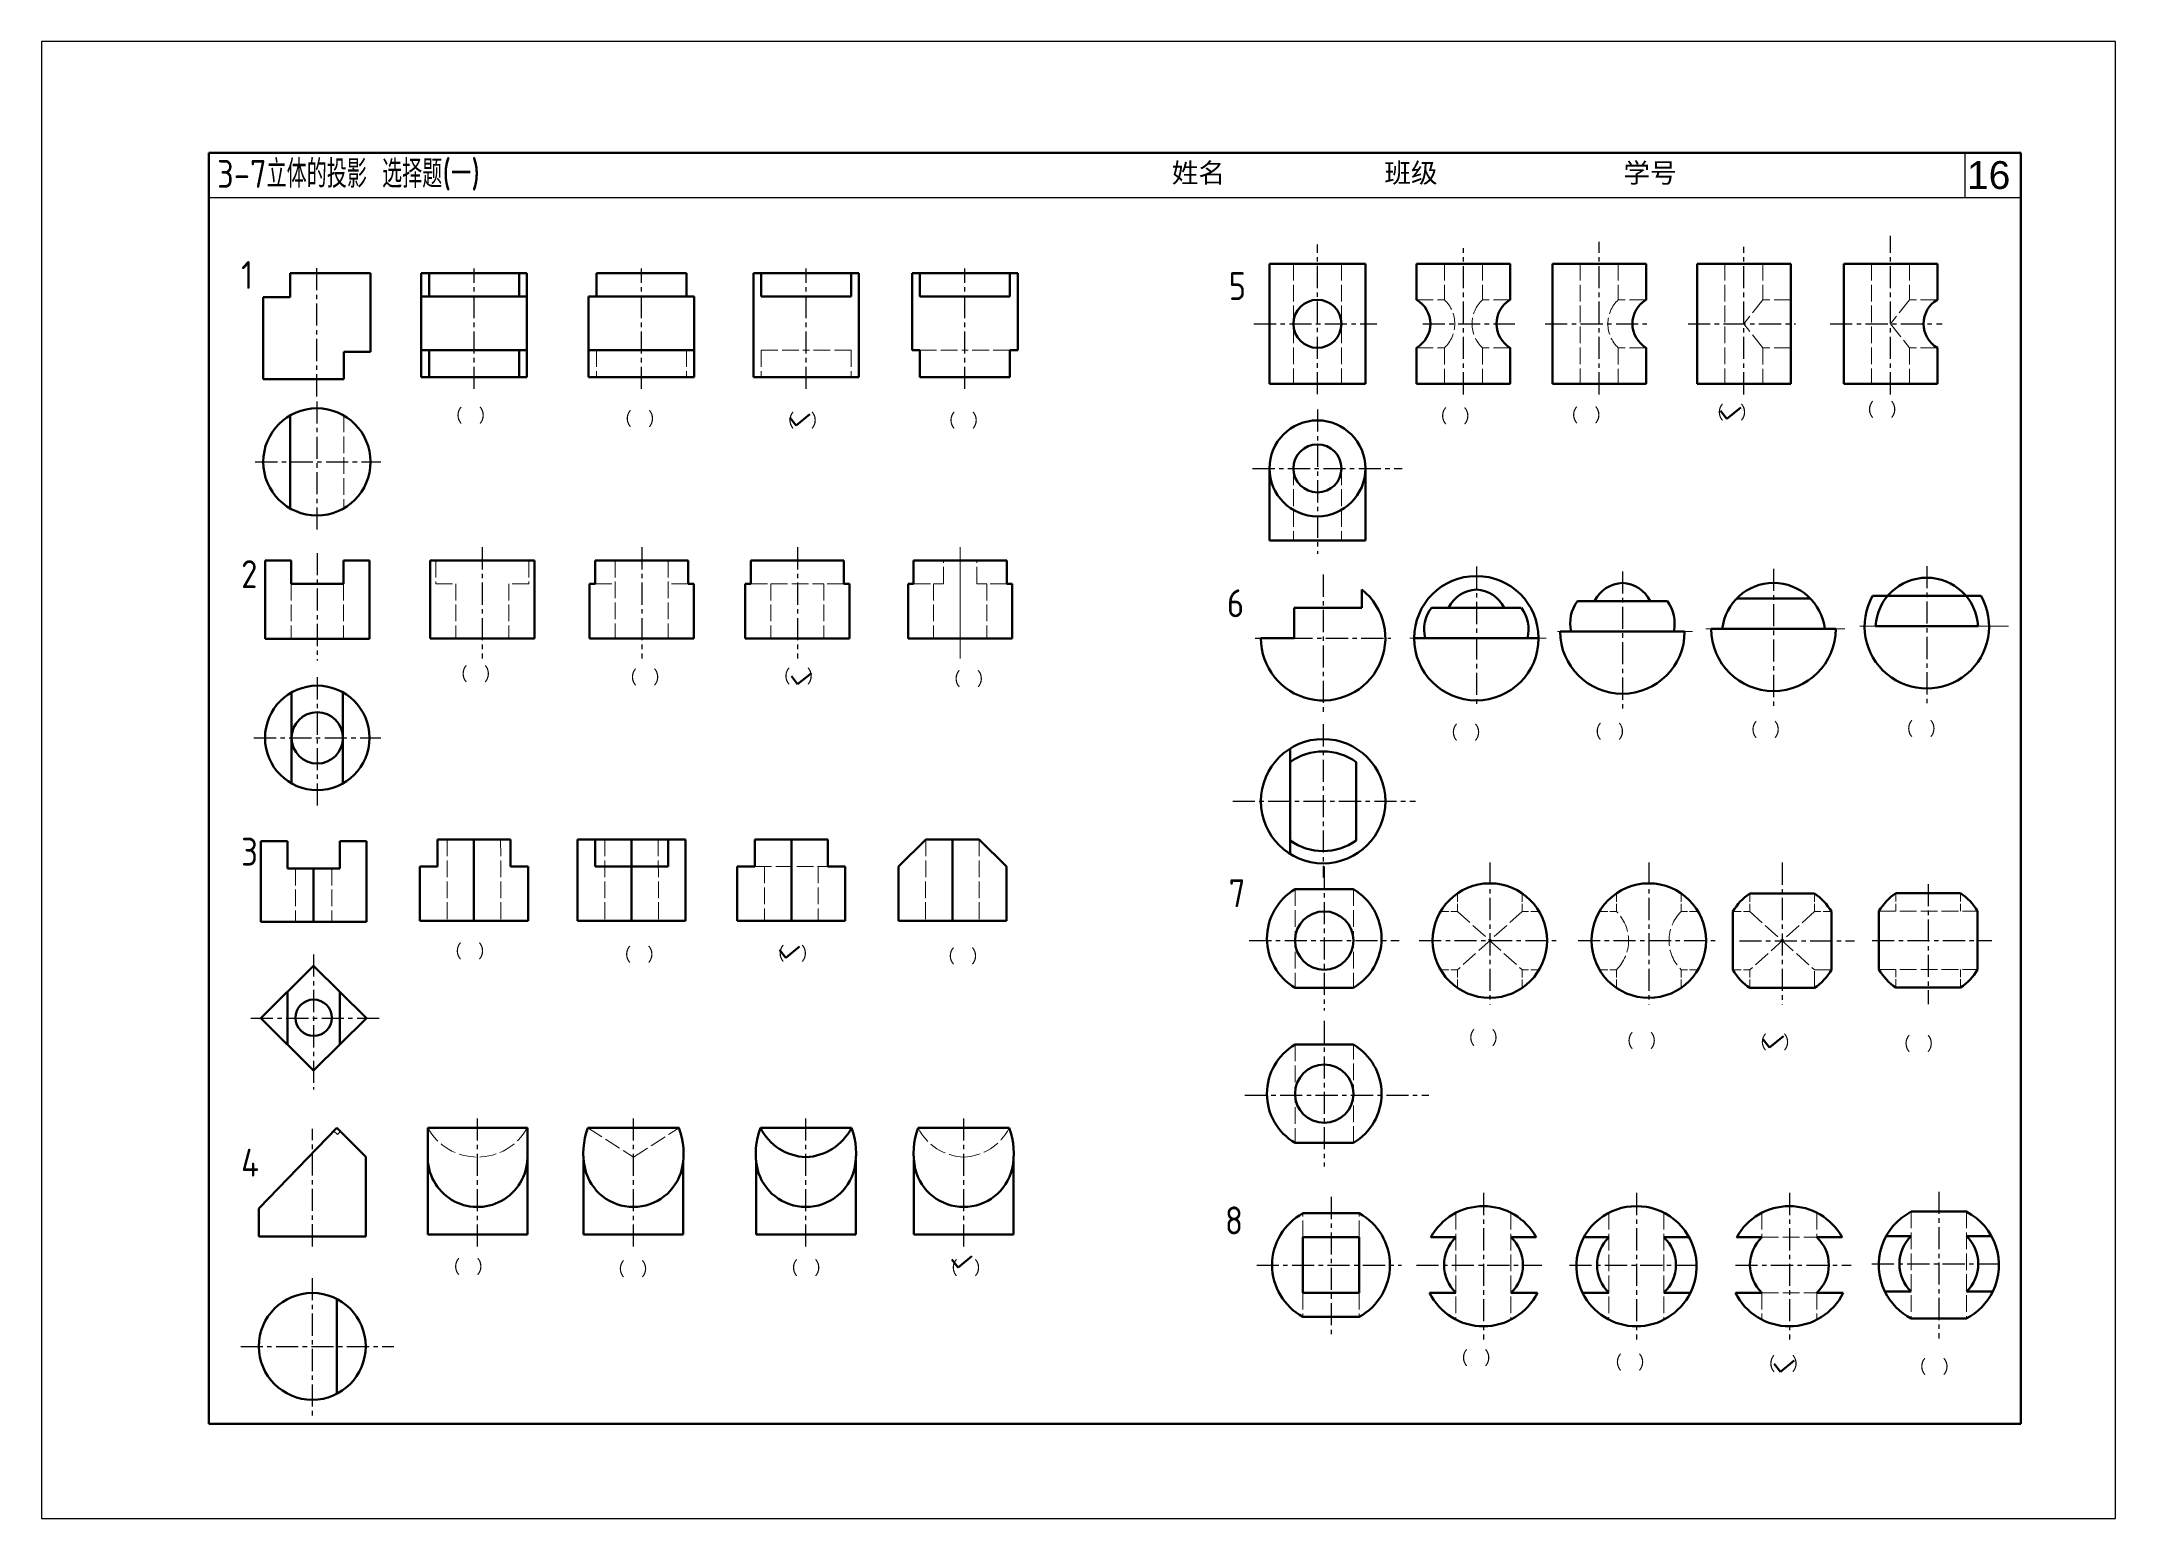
# Model space of a CAD drawing. Header units: millimetres. Extents: x 409 to 1578, y -880 to -20.
# Drawn here: x 409.3 to 781.3, y -879.6 to -614.6 of the extents above; entities that cross this region are included whole.
import ezdxf
from ezdxf.lldxf.tags import DXFTag

# ---------------------------------------------------------------- set-up
doc = ezdxf.new("R2010")
doc.units = ezdxf.units.MM
doc.header["$LTSCALE"] = 0.25
doc.linetypes.add('ACAD_ISO02W100', pattern=[15, 12, -3])
doc.linetypes.add('CENTER', pattern=[50.8, 31.75, -6.35, 6.35, -6.35])
for name, color, linetype, lineweight in [('01(csx)', 7, 'Continuous', 50), ('02(xsx)', 7, 'Continuous', 25), ('11(wz)', 7, 'Continuous', 25), ('cu', 7, 'Continuous', 50), ('dian', 7, 'CENTER2', 15), ('xi', 7, 'Continuous', 15), ('xu', 7, 'ACAD_ISO02W100', 15)]:
    doc.layers.add(name, color=color, linetype=linetype, lineweight=lineweight)
for name, color, linetype in [('CENTER', 250, 'CENTER'), ('文字', 7, 'Continuous'), ('细实线', 7, 'Continuous')]:
    doc.layers.add(name, color=color, linetype=linetype)
doc.styles.get("Standard").update_dxf_attribs({"font": 'gbenor.shx', "bigfont": 'bigfont.shx'})
doc.styles.add('样式 1', font='arial.ttf', dxfattribs={"height": 5})
doc.styles.add('汉字', font='gbenor.shx', dxfattribs={"height": 5, "bigfont": 'gbcbig.shx'})
tags = doc.linetypes.add('CENTER2', pattern=[1.125, 0.75, -0.125, 0.125, -0.125]).pattern_tags.tags
tags[10:11] = [DXFTag(74, 4), DXFTag(75, 0), DXFTag(340, '0'), DXFTag(46, 0.0), DXFTag(50, 0.0), DXFTag(44, 0.0), DXFTag(45, 0.0)]
tags[8:9] = [DXFTag(74, 4), DXFTag(75, 0), DXFTag(340, '0'), DXFTag(46, 0.0), DXFTag(50, 0.0), DXFTag(44, 0.0), DXFTag(45, 0.0)]
tags[6:7] = [DXFTag(74, 4), DXFTag(75, 0), DXFTag(340, '0'), DXFTag(46, 0.0), DXFTag(50, 0.0), DXFTag(44, 0.0), DXFTag(45, 0.0)]
tags[4:5] = [DXFTag(74, 4), DXFTag(75, 0), DXFTag(340, '0'), DXFTag(46, 0.0), DXFTag(50, 0.0), DXFTag(44, 0.0), DXFTag(45, 0.0)]

msp = doc.modelspace()

# ---------------------------------------------------------------- texts
at = {"layer": '11(wz)', "insert": (440.75, -638.61), "char_height": 5, "width": 313.5, "attachment_point": 4, "style": '汉字'}
msp.add_mtext('3-7立体的投影 选择题(一)', dxfattribs=at)
at = {"layer": '文字', "color": 7, "insert": (607.23, -638.38), "char_height": 3.5, "width": 313.5, "attachment_point": 4}
msp.add_mtext('{\\fSimSun|b0|i0|c134|p2;  姓名            班级              学号}', dxfattribs=at)
at = {"layer": '文字', "attachment_point": 1}
for s, insert, char_height, width in [('1', (445.07, -654), 5, 8.1921), ('5', (622.2, -655.99), 5, 8.1921), ('{\\H1.25x;\\M+18169  \\M+1816A}', (481.79, -680.45), 2.16, 15.0776), ('{\\H1.25x;\\M+18169  \\M+1816A}', (512.15, -681.04), 2.16, 15.0776), ('{\\H1.25x;\\M+18169  \\M+1816A}', (658.39, -680.55), 2.16, 15.0776), ('{\\H1.25x;\\M+18169  \\M+1816A}', (681.89, -680.39), 2.16, 15.0776), ('{\\H1.25x;\\M+18169  \\M+1816A}', (708.02, -679.89), 2.16, 15.0776), ('{\\H1.25x;\\M+18169  \\M+1816A}', (734.96, -679.4), 2.16, 15.0776), ('{\\H1.25x;\\M+18169  \\M+1816A}', (541.33, -681.34), 2.16, 15.0776), ('{\\H1.25x;\\M+18169  \\M+1816A}', (570.21, -681.34), 2.16, 15.0776), ('2', (445.07, -707.67), 5, 8.1921), ('6', (621.88, -712.9), 5, 8.1921), ('{\\H1.25x;\\M+18169  \\M+1816A}', (482.71, -726.82), 2.16, 15.0776), ('{\\H1.25x;\\M+18169  \\M+1816A}', (513.08, -727.41), 2.16, 15.0776), ('{\\H1.25x;\\M+18169  \\M+1816A}', (540.61, -727.24), 2.16, 15.0776), ('{\\H1.25x;\\M+18169  \\M+1816A}', (571.13, -727.71), 2.16, 15.0776), ('{\\H1.25x;\\M+18169  \\M+1816A}', (714.06, -736.82), 2.16, 15.0776), ('{\\H1.25x;\\M+18169  \\M+1816A}', (741.99, -736.65), 2.16, 15.0776), ('{\\H1.25x;\\M+18169  \\M+1816A}', (660.32, -737.31), 2.16, 15.0776), ('{\\H1.25x;\\M+18169  \\M+1816A}', (686.12, -737.15), 2.16, 15.0776), ('3', (445.07, -757.47), 5, 8.1921), ('7', (622.2, -764.92), 5, 8.1921), ('{\\H1.25x;\\M+18169  \\M+1816A}', (481.67, -776.56), 2.16, 15.0776), ('{\\H1.25x;\\M+18169  \\M+1816A}', (512.04, -777.15), 2.16, 15.0776), ('{\\H1.25x;\\M+18169  \\M+1816A}', (539.57, -776.98), 2.16, 15.0776), ('{\\H1.25x;\\M+18169  \\M+1816A}', (570.09, -777.45), 2.16, 15.0776), ('{\\H1.25x;\\M+18169  \\M+1816A}', (663.44, -792.1), 2.16, 15.0776), ('{\\H1.25x;\\M+18169  \\M+1816A}', (691.83, -792.63), 2.16, 15.0776), ('{\\H1.25x;\\M+18169  \\M+1816A}', (715.74, -792.89), 2.16, 15.0776), ('{\\H1.25x;\\M+18169  \\M+1816A}', (741.51, -793.16), 2.16, 15.0776), ('4', (445.07, -813.26), 5, 8.1921), ('8', (621.53, -823.63), 5, 8.1921), ('{\\H1.25x;\\M+18169  \\M+1816A}', (481.37, -833.17), 2.16, 15.0776), ('{\\H1.25x;\\M+18169  \\M+1816A}', (510.91, -833.57), 2.16, 15.0776), ('{\\H1.25x;\\M+18169  \\M+1816A}', (541.97, -833.38), 2.16, 15.0776), ('{\\H1.25x;\\M+18169  \\M+1816A}', (570.63, -833.38), 2.16, 15.0776), ('{\\H1.25x;\\M+18169  \\M+1816A}', (662.14, -849.53), 2.16, 15.0776), ('{\\H1.25x;\\M+18169  \\M+1816A}', (689.74, -850.32), 2.16, 15.0776), ('{\\H1.25x;\\M+18169  \\M+1816A}', (717.26, -850.58), 2.16, 15.0776), ('{\\H1.25x;\\M+18169  \\M+1816A}', (744.33, -851.11), 2.16, 15.0776)]:
    msp.add_mtext(s, dxfattribs=dict(at, insert=insert, char_height=char_height, width=width))
at = {"layer": '细实线', "color": 7, "ltscale": 0.3, "insert": (758.5, -638.61), "char_height": 5, "width": 10, "attachment_point": 5, "style": '样式 1'}
msp.add_mtext('16', dxfattribs=at)

# ---------------------------------------------------------------- linework, layer by layer
at = {"layer": '01(csx)'}
for p, q in [((439.25, -634.61), (439.25, -862.61)), ((764.25, -634.61), (439.25, -634.61)), ((764.25, -862.61), (764.25, -634.61)), ((439.25, -862.61), (764.25, -862.61))]:
    msp.add_line(p, q, dxfattribs=at)
at = {"layer": '02(xsx)'}
for p, q in [((754.25, -634.61), (754.25, -642.61)), ((439.25, -642.61), (764.25, -642.61))]:
    msp.add_line(p, q, dxfattribs=at)
at = {"layer": 'CENTER', "ltscale": 0.5}
for p, q in [((688.67, -677.92), (688.67, -650.55)), ((740.9, -677.92), (740.9, -649.49)), ((638.11, -677.9), (638.11, -651.01)), ((664.29, -677.92), (664.29, -651.7)), ((714.61, -677.92), (714.61, -651.47)), ((458.65, -678.29), (458.65, -655.04)), ((486.84, -676.95), (486.84, -655.32)), ((516.86, -676.95), (516.86, -655.32)), ((546.41, -676.95), (546.41, -655.32)), ((574.88, -676.95), (574.88, -655.32)), ((626.73, -665.26), (648.77, -665.26)), ((656.99, -665.26), (673.54, -665.26)), ((678.96, -665.26), (697.91, -665.26)), ((704.59, -665.26), (723.86, -665.26)), ((730.07, -665.26), (750.15, -665.26)), ((458.65, -679.17), (458.65, -702.27)), ((638.11, -680.63), (638.11, -706.54)), ((447.59, -690.04), (470.11, -690.04)), ((626.47, -691.2), (653.28, -691.2)), ((458.72, -706.4), (458.72, -725.65)), ((488.32, -705.35), (488.32, -725.32)), ((516.91, -705.35), (516.91, -725.32)), ((544.83, -705.35), (544.83, -725.32)), ((639.13, -710.25), (639.13, -735.11)), ((666.61, -708.82), (666.61, -733.56)), ((692.81, -709.68), (692.81, -734.41)), ((719.91, -709.2), (719.91, -733.94)), ((747.41, -708.73), (747.41, -733.47)), ((626.93, -721.67), (651.27, -721.67)), ((458.72, -728.67), (458.72, -752.31)), ((447.35, -739.55), (470.09, -739.55)), ((639.13, -737.11), (639.13, -764.58)), ((622.92, -750.92), (655.71, -750.92)), ((669.03, -761.91), (669.03, -787.37)), ((697.54, -761.91), (697.54, -787.37)), ((721.46, -761.92), (721.46, -787.39)), ((639.33, -762.65), (639.33, -788.45)), ((747.66, -765.78), (747.66, -787.33)), ((625.89, -775.92), (652.77, -775.92)), ((656.35, -775.92), (681.39, -775.92)), ((684.86, -775.92), (709.9, -775.92)), ((713.79, -775.94), (734.41, -775.94)), ((737.6, -775.88), (759.06, -775.88)), ((458.07, -778.42), (458.07, -802.65)), ((446.81, -789.82), (469.86, -789.82)), ((639.33, -790.34), (639.33, -816.44)), ((625.07, -803.63), (658.1, -803.63)), ((457.84, -830.78), (457.84, -809.7)), ((487.46, -830.83), (487.46, -807.54)), ((515.43, -830.83), (515.43, -807.54)), ((546.36, -830.83), (546.36, -807.54)), ((574.66, -830.83), (574.66, -807.54)), ((640.55, -821.91), (640.55, -847.04)), ((667.89, -821.19), (667.89, -847.48)), ((695.33, -821.19), (695.33, -847.48)), ((722.76, -821.19), (722.76, -847.48)), ((749.56, -820.98), (749.56, -847.28)), ((457.82, -836.49), (457.82, -861.14)), ((627.21, -834.13), (653.2, -834.13)), ((655.87, -834.13), (678.38, -834.13)), ((683.32, -834.13), (705.83, -834.13)), ((713.1, -834.13), (733.85, -834.13)), ((737.55, -833.92), (760.06, -833.92)), ((444.98, -848.72), (472.47, -848.72))]:
    msp.add_line(p, q, dxfattribs=at)
at = {"layer": 'cu'}
for p, q in [((629.5, -654.5), (646.72, -654.5)), ((629.5, -676.02), (629.5, -654.5)), ((646.72, -676.02), (646.72, -654.5)), ((655.89, -654.5), (672.69, -654.5)), ((655.89, -660.95), (655.89, -654.5)), ((672.69, -660.95), (672.69, -654.5)), ((680.27, -654.5), (680.27, -676.02)), ((680.27, -654.5), (697.06, -654.5)), ((697.06, -660.95), (697.06, -654.5)), ((706.21, -654.5), (706.21, -676.02)), ((706.21, -654.5), (723.01, -654.5)), ((723.01, -676.02), (723.01, -654.5)), ((732.5, -654.5), (749.3, -654.5)), ((732.5, -676.02), (732.5, -654.5)), ((749.3, -660.95), (749.3, -654.5)), ((453.84, -656.2), (458.65, -656.2)), ((453.84, -660.49), (453.84, -656.2)), ((458.65, -656.2), (468.27, -656.2)), ((468.27, -670.26), (468.27, -656.2)), ((477.37, -674.86), (477.37, -656.2)), ((477.37, -656.2), (496.31, -656.2)), ((478.76, -660.39), (478.76, -656.2)), ((494.92, -660.39), (494.92, -656.2)), ((496.31, -674.86), (496.31, -656.2)), ((508.79, -660.39), (508.79, -656.2)), ((508.79, -656.2), (524.94, -656.2)), ((524.94, -660.39), (524.94, -656.2)), ((536.94, -674.86), (536.94, -656.2)), ((536.94, -656.2), (555.88, -656.2)), ((538.33, -660.39), (538.33, -656.2)), ((554.49, -660.39), (554.49, -656.2)), ((555.88, -674.86), (555.88, -656.2)), ((565.41, -669.99), (565.41, -656.2)), ((565.41, -656.2), (584.35, -656.2)), ((566.8, -660.39), (566.8, -656.2)), ((582.96, -660.39), (582.96, -656.2)), ((584.35, -669.99), (584.35, -656.2)), ((449.03, -660.49), (453.84, -660.49)), ((449.03, -660.49), (449.03, -675.22)), ((477.37, -660.39), (486.84, -660.39)), ((496.31, -660.39), (486.84, -660.39)), ((507.39, -660.39), (516.86, -660.39)), ((507.39, -674.86), (507.39, -660.39)), ((526.33, -660.39), (516.86, -660.39)), ((526.33, -674.86), (526.33, -660.39)), ((538.33, -660.39), (546.41, -660.39)), ((554.49, -660.39), (546.41, -660.39)), ((566.8, -660.39), (574.88, -660.39)), ((582.96, -660.39), (574.88, -660.39)), ((655.89, -676.02), (655.89, -669.57)), ((672.69, -676.02), (672.69, -669.57)), ((697.06, -676.02), (697.06, -669.57)), ((749.3, -676.02), (749.3, -669.57)), ((463.46, -670.26), (468.27, -670.26)), ((463.46, -670.26), (463.46, -675.22)), ((478.76, -669.99), (477.37, -669.99)), ((478.76, -669.99), (486.84, -669.99)), ((478.76, -669.99), (478.76, -674.86)), ((494.92, -669.99), (486.84, -669.99)), ((494.92, -669.99), (496.31, -669.99)), ((494.92, -669.99), (494.92, -674.86)), ((508.79, -669.99), (507.39, -669.99)), ((508.79, -669.99), (516.86, -669.99)), ((524.94, -669.99), (516.86, -669.99)), ((524.94, -669.99), (526.33, -669.99)), ((566.8, -669.99), (565.41, -669.99)), ((566.8, -669.99), (566.8, -674.86)), ((582.96, -669.99), (584.35, -669.99)), ((582.96, -669.99), (582.96, -674.86)), ((449.03, -675.22), (458.65, -675.22)), ((458.65, -675.22), (463.46, -675.22)), ((477.37, -674.86), (486.84, -674.86)), ((496.31, -674.86), (486.84, -674.86)), ((507.39, -674.86), (516.86, -674.86)), ((526.33, -674.86), (516.86, -674.86)), ((536.94, -674.86), (546.41, -674.86)), ((555.88, -674.86), (546.41, -674.86)), ((566.8, -674.86), (574.88, -674.86)), ((582.96, -674.86), (574.88, -674.86)), ((629.5, -676.02), (646.72, -676.02)), ((655.89, -676.02), (672.69, -676.02)), ((680.27, -676.02), (697.06, -676.02)), ((706.21, -676.02), (723.01, -676.02)), ((732.5, -676.02), (749.3, -676.02)), ((453.84, -681.7), (453.84, -698.37)), ((629.5, -691.2), (629.5, -704.11)), ((646.72, -691.2), (646.72, -704.11)), ((629.5, -704.11), (646.72, -704.11)), ((449.35, -707.75), (454.03, -707.75)), ((449.35, -707.75), (449.35, -721.79)), ((454.03, -707.75), (454.03, -711.89)), ((463.41, -707.75), (463.41, -711.89)), ((468.09, -707.75), (463.41, -707.75)), ((468.09, -707.75), (468.09, -721.79)), ((478.98, -707.75), (478.98, -721.69)), ((478.98, -707.75), (488.32, -707.75)), ((497.66, -707.75), (488.32, -707.75)), ((497.66, -707.75), (497.66, -721.69)), ((508.56, -707.75), (508.56, -711.89)), ((508.56, -707.75), (516.91, -707.75)), ((525.27, -707.75), (516.91, -707.75)), ((525.27, -707.75), (525.27, -711.89)), ((536.47, -707.75), (536.47, -711.89)), ((536.47, -707.75), (544.83, -707.75)), ((553.19, -707.75), (544.83, -707.75)), ((553.19, -707.75), (553.19, -711.89)), ((565.68, -707.75), (565.68, -711.89)), ((565.68, -707.75), (574.03, -707.75)), ((582.39, -707.75), (574.03, -707.75)), ((582.39, -707.75), (582.39, -711.89)), ((454.03, -711.89), (458.72, -711.89)), ((463.41, -711.89), (458.72, -711.89)), ((507.57, -711.89), (508.56, -711.89)), ((507.57, -711.89), (507.57, -721.69)), ((525.27, -711.89), (526.26, -711.89)), ((526.26, -711.89), (526.26, -721.69)), ((535.49, -711.89), (536.47, -711.89)), ((535.49, -711.89), (535.49, -721.69)), ((553.19, -711.89), (554.17, -711.89)), ((554.17, -711.89), (554.17, -721.69)), ((564.69, -711.89), (565.68, -711.89)), ((564.69, -711.89), (564.69, -721.69)), ((582.39, -711.89), (583.38, -711.89)), ((583.38, -711.89), (583.38, -721.69)), ((646.08, -712.93), (646.08, -716.2)), ((737.67, -714.07), (757.14, -714.07)), ((633.94, -716.2), (646.08, -716.2)), ((633.94, -721.67), (633.94, -716.2)), ((658.54, -716.2), (674.68, -716.2)), ((684.74, -715.01), (700.88, -715.01)), ((713.3, -714.54), (726.52, -714.54)), ((627.97, -721.67), (633.94, -721.67)), ((655.45, -721.67), (677.77, -721.67)), ((681.65, -720.47), (703.97, -720.47)), ((708.75, -720), (731.07, -720)), ((738.21, -719.53), (756.6, -719.53)), ((449.35, -721.79), (458.9, -721.79)), ((468.09, -721.79), (458.54, -721.79)), ((478.98, -721.69), (488.32, -721.69)), ((497.66, -721.69), (488.32, -721.69)), ((507.57, -721.69), (516.91, -721.69)), ((526.26, -721.69), (516.91, -721.69)), ((535.49, -721.69), (544.83, -721.69)), ((554.17, -721.69), (544.83, -721.69)), ((564.69, -721.69), (574.03, -721.69)), ((583.38, -721.69), (574.03, -721.69)), ((454.12, -731.39), (454.12, -747.72)), ((463.32, -731.39), (463.32, -747.72)), ((633.21, -741.46), (633.21, -760.39)), ((645.04, -743.88), (645.04, -757.97)), ((448.59, -758.1), (453.35, -758.1)), ((448.59, -758.1), (448.59, -772.53)), ((453.35, -758.1), (453.35, -763.01)), ((462.78, -758.1), (462.78, -763.01)), ((467.54, -758.1), (462.78, -758.1)), ((467.54, -758.1), (467.54, -772.53)), ((480.29, -757.8), (486.83, -757.8)), ((480.29, -762.64), (480.29, -757.8)), ((493.37, -757.8), (486.83, -757.8)), ((486.83, -757.8), (486.83, -772.4)), ((493.37, -762.64), (493.37, -757.8)), ((505.41, -757.8), (524.79, -757.8)), ((505.41, -757.8), (505.41, -772.4)), ((508.56, -762.64), (508.56, -757.8)), ((515.1, -757.8), (515.1, -772.4)), ((521.64, -762.64), (521.64, -757.8)), ((524.79, -757.8), (524.79, -772.4)), ((537.21, -757.8), (543.75, -757.8)), ((537.21, -762.64), (537.21, -757.8)), ((550.29, -757.8), (543.75, -757.8)), ((543.75, -757.8), (543.75, -772.4)), ((550.29, -762.64), (550.29, -757.8)), ((562.95, -762.64), (567.86, -757.8)), ((567.86, -757.8), (572.64, -757.8)), ((577.43, -757.8), (572.64, -757.8)), ((572.64, -757.8), (572.64, -772.4)), ((577.43, -757.8), (582.33, -762.64)), ((453.35, -763.01), (458.07, -763.01)), ((458.07, -763.01), (458.07, -772.53)), ((462.78, -763.01), (458.07, -763.01)), ((458.07, -763.01), (458.07, -772.53)), ((477.14, -762.64), (480.29, -762.64)), ((477.14, -762.64), (477.14, -772.4)), ((496.52, -762.64), (493.37, -762.64)), ((496.52, -762.64), (496.52, -772.4)), ((508.56, -762.64), (521.64, -762.64)), ((534.06, -762.64), (537.21, -762.64)), ((534.06, -762.64), (534.06, -772.4)), ((553.43, -762.64), (550.29, -762.64)), ((553.43, -762.64), (553.43, -772.4)), ((562.95, -762.64), (562.95, -772.4)), ((582.33, -762.64), (582.33, -772.4)), ((634.09, -766.7), (644.57, -766.7)), ((715.65, -767.47), (727.28, -767.47)), ((741.84, -767.42), (753.47, -767.42)), ((448.59, -772.53), (458.07, -772.53)), ((467.54, -772.53), (458.07, -772.53)), ((477.14, -772.4), (486.83, -772.4)), ((496.52, -772.4), (486.83, -772.4)), ((505.41, -772.4), (515.1, -772.4)), ((524.79, -772.4), (515.1, -772.4)), ((534.06, -772.4), (543.75, -772.4)), ((553.43, -772.4), (543.75, -772.4)), ((562.95, -772.4), (572.64, -772.4)), ((582.33, -772.4), (572.64, -772.4)), ((712.63, -770.7), (712.63, -781.18)), ((730.3, -770.7), (730.3, -781.18)), ((738.82, -770.64), (738.82, -781.12)), ((756.49, -770.64), (756.49, -781.12)), ((448.59, -789.82), (458.07, -780.42)), ((467.54, -789.82), (458.07, -780.42)), ((634.09, -784.39), (644.57, -784.39)), ((715.65, -784.4), (727.28, -784.4)), ((741.84, -784.35), (753.47, -784.35)), ((453.35, -785.1), (453.35, -794.53)), ((462.78, -785.1), (462.78, -794.53)), ((448.59, -789.82), (458.07, -799.21)), ((467.54, -789.82), (458.07, -799.21)), ((634.09, -794.55), (644.57, -794.55)), ((462.24, -809.52), (448.24, -823.96)), ((462.24, -809.52), (467.45, -814.73)), ((478.53, -809.52), (487.46, -809.52)), ((478.53, -828.67), (478.53, -809.52)), ((496.4, -809.52), (487.46, -809.52)), ((496.4, -828.67), (496.4, -809.52)), ((507.26, -809.52), (515.43, -809.52)), ((523.6, -809.52), (515.43, -809.52)), ((538.19, -809.52), (546.36, -809.52)), ((554.54, -809.52), (546.36, -809.52)), ((566.49, -809.52), (574.66, -809.52)), ((582.83, -809.52), (574.66, -809.52)), ((634.09, -812.23), (644.57, -812.23)), ((467.45, -828.98), (467.45, -814.73)), ((506.49, -828.67), (506.49, -815.31)), ((524.36, -828.67), (524.36, -815.31)), ((537.43, -828.67), (537.43, -815.31)), ((555.3, -828.67), (555.3, -815.31)), ((565.73, -828.67), (565.73, -815.31)), ((583.59, -828.67), (583.59, -815.31)), ((448.24, -823.96), (448.24, -828.98)), ((635.5, -824.84), (645.61, -824.84)), ((744.63, -824.54), (754.5, -824.54)), ((448.24, -828.98), (457.84, -828.98)), ((467.45, -828.98), (457.84, -828.98)), ((478.53, -828.67), (487.46, -828.67)), ((496.4, -828.67), (487.46, -828.67)), ((506.49, -828.67), (515.43, -828.67)), ((524.36, -828.67), (515.43, -828.67)), ((537.43, -828.67), (546.36, -828.67)), ((555.3, -828.67), (546.36, -828.67)), ((565.73, -828.67), (574.66, -828.67)), ((583.59, -828.67), (574.66, -828.67)), ((635.5, -829.15), (640.55, -829.15)), ((635.5, -834.13), (635.5, -829.15)), ((645.61, -829.15), (640.55, -829.15)), ((645.61, -834.13), (645.61, -829.15)), ((658.43, -829.15), (662.96, -829.15)), ((677.34, -829.15), (672.82, -829.15)), ((685.88, -829.15), (690.4, -829.15)), ((704.79, -829.15), (700.26, -829.15)), ((713.3, -829.15), (717.83, -829.15)), ((732.21, -829.15), (727.69, -829.15)), ((740.11, -828.95), (744.63, -828.95)), ((759.02, -828.95), (754.5, -828.95)), ((635.5, -834.13), (635.5, -839.1)), ((645.61, -834.13), (645.61, -839.1)), ((462.24, -840.21), (462.24, -857.22)), ((635.5, -839.1), (640.55, -839.1)), ((645.61, -839.1), (640.55, -839.1)), ((658.22, -839.1), (662.96, -839.1)), ((677.56, -839.1), (672.82, -839.1)), ((685.66, -839.1), (690.4, -839.1)), ((705, -839.1), (700.26, -839.1)), ((713.09, -839.1), (717.83, -839.1)), ((732.43, -839.1), (727.69, -839.1)), ((739.9, -838.9), (744.63, -838.9)), ((759.23, -838.9), (754.5, -838.9)), ((635.5, -843.42), (645.61, -843.42)), ((744.63, -843.72), (754.5, -843.72))]:
    msp.add_line(p, q, dxfattribs=at)
for centre, radius in [((638.11, -665.26), 4.31), ((458.65, -690.04), 9.62), ((638.11, -691.2), 8.61), ((638.11, -691.2), 4.31), ((666.61, -721.67), 11.16), ((458.72, -739.55), 9.37), ((458.72, -739.55), 4.6), ((639.13, -750.92), 11.16), ((669.03, -775.92), 10.27), ((697.54, -775.92), 10.27), ((639.33, -775.92), 5.24), ((458.07, -789.77), 3.26), ((639.33, -803.39), 5.24), ((457.82, -848.72), 9.58)]:
    msp.add_circle(centre, radius, dxfattribs=at)
for centre, radius, start, end in [((653.38, -665.26), 4.98, 300.2614, 59.7386), ((675.2, -665.26), 4.98, 120.2614, 239.7386), ((699.58, -665.26), 4.98, 120.2614, 239.7386), ((751.81, -665.26), 4.98, 120.2614, 239.7386), ((639.13, -721.67), 11.16, 180, 51.4619), ((666.78, -718.65), 5.7, 91.7184, 154.5948), ((666.44, -718.65), 5.7, 25.4052, 88.2816), ((692.98, -717.46), 5.7, 91.7184, 154.5948), ((692.64, -717.46), 5.7, 25.4052, 88.2816), ((719.91, -721.01), 9.25, 6.2885, 173.7115), ((747.41, -719.53), 11.16, 150.7033, 29.2967), ((747.41, -720.03), 9.21, 3.1003, 176.8997), ((663.9, -720.16), 6.66, 143.6125, 193.0932), ((669.32, -720.16), 6.66, 346.9068, 36.3875), ((690.1, -718.96), 6.66, 143.6125, 193.0932), ((695.52, -718.96), 6.66, 346.9068, 36.3875), ((692.81, -720.47), 11.16, 180, 0), ((719.91, -720), 11.16, 180, 0), ((639.13, -752.09), 10.12, 54.228, 125.772), ((639.13, -749.75), 10.12, 234.228, 305.772), ((639.33, -775.55), 10.28, 120.6381, 239.3619), ((639.33, -775.55), 10.28, 300.6381, 59.3619), ((721.46, -775.94), 10.27, 124.4864, 149.339), ((721.46, -775.94), 10.27, 30.661, 55.5136), ((747.66, -775.88), 10.27, 124.4864, 149.339), ((747.66, -775.88), 10.27, 30.661, 55.5136), ((721.46, -775.94), 10.27, 210.661, 235.5136), ((721.46, -775.94), 10.27, 304.4864, 329.339), ((747.66, -775.88), 10.27, 210.661, 235.5136), ((747.66, -775.88), 10.27, 304.4864, 329.339), ((639.33, -803.39), 10.27, 120.6519, 239.3481), ((639.33, -803.39), 10.27, 300.6519, 59.3481), ((519.37, -814.06), 12.93, 159.4675, 192.57), ((511.49, -814.06), 12.93, 347.43, 20.5325), ((550.3, -814.06), 12.93, 159.4675, 192.57), ((546.74, -805.18), 9.59, 206.9279, 267.7283), ((545.98, -805.18), 9.59, 272.2717, 333.0721), ((542.43, -814.06), 12.93, 347.43, 20.5325), ((578.6, -814.06), 12.93, 159.4675, 192.57), ((570.72, -814.06), 12.93, 347.43, 20.5325), ((487.46, -814.77), 8.94, 178.4188, 359.148), ((515.43, -814.77), 8.94, 193.6496, 270.0077), ((515.43, -814.77), 8.94, 269.9923, 346.3504), ((546.36, -814.77), 8.94, 193.6496, 270.0077), ((546.37, -814.77), 8.94, 269.9923, 346.3504), ((574.66, -814.77), 8.94, 193.6496, 270.0077), ((574.66, -814.77), 8.94, 269.9923, 346.3504), ((640.55, -834.13), 10.57, 118.554, 241.446), ((640.55, -834.13), 10.57, 298.554, 61.446), ((667.89, -834.34), 10.78, 28.7319, 151.2681), ((695.33, -834.34), 10.78, 333.7543, 206.2457), ((722.76, -834.34), 10.78, 28.7319, 151.2681), ((749.56, -834.13), 10.78, 117.219, 206.2457), ((749.56, -834.13), 10.78, 333.7543, 62.781), ((667.67, -834.13), 6.86, 133.492, 226.508), ((668.1, -834.13), 6.86, 313.492, 46.508), ((695.12, -834.13), 6.86, 133.492, 226.508), ((695.54, -834.13), 6.86, 313.492, 46.508), ((722.55, -834.13), 6.86, 133.492, 226.508), ((722.97, -834.13), 6.86, 313.492, 46.508), ((749.35, -833.92), 6.86, 133.492, 226.508), ((749.78, -833.92), 6.86, 313.492, 46.508), ((667.89, -834.34), 10.78, 206.2457, 333.7543), ((695.33, -834.34), 10.78, 206.2457, 333.7543), ((722.76, -834.34), 10.78, 206.2457, 333.7543), ((749.56, -834.13), 10.78, 206.2457, 242.781), ((749.56, -834.13), 10.78, 297.219, 333.7543)]:
    msp.add_arc(centre, radius, start, end, dxfattribs=at)
at = {"layer": 'dian'}
for p, q in [((574.03, -705.35), (574.03, -725.32)), ((654.69, -721.67), (679.14, -721.67)), ((681.65, -720.47), (681.18, -720.47)), ((703.97, -720.47), (705.41, -720.47)), ((708.75, -720), (707.77, -720)), ((731.07, -720), (732.68, -720)), ((738.21, -719.53), (735.4, -719.53)), ((756.6, -719.53), (762.04, -719.53)), ((738.82, -775.94), (738.83, -775.94))]:
    msp.add_line(p, q, dxfattribs=at)
at = {"layer": 'xi'}
for p, q in [((461.67, -810.12), (462.33, -810.73)), ((462.33, -810.73), (462.89, -810.17))]:
    msp.add_line(p, q, dxfattribs=at)
at = {"layer": 'xu'}
for p, q in [((633.81, -654.5), (633.81, -676.02)), ((642.42, -654.5), (642.42, -676.02)), ((660.88, -654.5), (660.88, -660.95)), ((667.7, -654.5), (667.7, -660.95)), ((685.26, -654.5), (685.26, -676.02)), ((692.07, -654.5), (692.07, -660.95)), ((711.2, -654.5), (711.2, -676.02)), ((718.02, -654.5), (718.02, -660.95)), ((737.49, -654.5), (737.49, -676.02)), ((744.31, -654.5), (744.31, -660.95)), ((655.89, -660.95), (660.88, -660.95)), ((672.69, -660.95), (667.7, -660.95)), ((697.06, -660.95), (692.07, -660.95)), ((718.02, -660.95), (714.61, -665.26)), ((723.01, -660.95), (718.02, -660.95)), ((744.31, -660.95), (740.9, -665.26)), ((749.3, -660.95), (744.31, -660.95)), ((718.02, -669.57), (714.61, -665.26)), ((740.9, -665.26), (744.31, -669.57)), ((655.89, -669.57), (660.88, -669.57)), ((660.88, -669.57), (660.88, -676.02)), ((667.7, -669.57), (667.7, -676.02)), ((672.69, -669.57), (667.7, -669.57)), ((692.07, -669.57), (692.07, -676.02)), ((697.06, -669.57), (692.07, -669.57)), ((718.02, -669.57), (718.02, -676.02)), ((723.01, -669.57), (718.02, -669.57)), ((744.31, -669.57), (744.31, -676.02)), ((749.3, -669.57), (744.31, -669.57)), ((508.79, -669.99), (508.79, -674.86)), ((524.94, -669.99), (524.94, -674.86)), ((538.33, -669.99), (546.41, -669.99)), ((538.33, -669.99), (538.33, -674.86)), ((554.49, -669.99), (546.41, -669.99)), ((554.49, -669.99), (554.49, -674.86)), ((566.8, -669.99), (574.88, -669.99)), ((582.96, -669.99), (574.88, -669.99)), ((463.46, -681.7), (463.46, -698.37)), ((633.81, -691.2), (633.81, -704.11)), ((642.42, -691.2), (642.42, -704.11)), ((479.96, -707.75), (479.96, -711.89)), ((496.68, -707.75), (496.68, -711.89)), ((512.15, -707.75), (512.15, -721.69)), ((521.67, -707.75), (521.67, -721.69)), ((571.04, -711.89), (571.04, -707.75)), ((577.03, -711.89), (577.03, -707.75)), ((454.03, -711.89), (454.03, -721.79)), ((463.41, -711.89), (463.41, -721.79)), ((479.96, -711.89), (483.56, -711.89)), ((483.56, -711.89), (483.56, -721.69)), ((493.08, -711.89), (493.08, -721.69)), ((496.68, -711.89), (493.08, -711.89)), ((508.56, -711.89), (512.15, -711.89)), ((525.27, -711.89), (521.67, -711.89)), ((536.47, -711.89), (540.07, -711.89)), ((540.07, -711.89), (549.59, -711.89)), ((540.07, -711.89), (540.07, -721.69)), ((549.59, -711.89), (549.59, -721.69)), ((553.19, -711.89), (549.59, -711.89)), ((565.68, -711.89), (569.27, -711.89)), ((569.27, -711.89), (571.04, -711.89)), ((569.27, -711.89), (569.27, -721.69)), ((577.03, -711.89), (578.79, -711.89)), ((578.79, -711.89), (578.79, -721.69)), ((582.39, -711.89), (578.79, -711.89)), ((482.04, -757.8), (482.01, -772.4)), ((491.61, -757.8), (491.65, -772.4)), ((510.31, -757.8), (510.28, -772.4)), ((519.88, -757.8), (519.92, -772.4)), ((567.86, -757.8), (567.82, -772.4)), ((577.43, -757.8), (577.46, -772.4)), ((454.8, -763.01), (454.8, -772.53)), ((461.33, -763.01), (461.33, -772.53)), ((537.21, -762.64), (550.29, -762.64)), ((538.95, -762.64), (538.92, -772.4)), ((548.54, -762.64), (548.57, -772.4)), ((634.09, -766.7), (634.09, -784.39)), ((644.57, -766.7), (644.57, -784.39)), ((663.21, -770.69), (674.84, -781.16)), ((674.84, -770.69), (663.21, -781.16)), ((715.65, -770.7), (727.28, -781.18)), ((727.28, -770.7), (715.65, -781.18)), ((738.82, -770.64), (756.49, -770.64)), ((727.28, -784.4), (727.28, -781.18)), ((730.3, -781.18), (727.28, -781.18)), ((738.82, -781.12), (756.49, -781.12)), ((634.09, -794.55), (634.09, -812.23)), ((644.57, -812.23), (644.57, -794.55)), ((507.26, -809.52), (515.43, -814.77)), ((515.43, -814.77), (523.6, -809.52)), ((635.5, -829.15), (635.5, -824.84)), ((645.61, -829.15), (645.61, -824.84)), ((662.96, -824.75), (662.96, -843.92)), ((672.82, -824.75), (672.82, -843.92)), ((690.4, -824.75), (690.4, -843.92)), ((700.26, -824.75), (700.26, -843.92)), ((717.83, -824.75), (717.83, -829.15)), ((727.69, -824.75), (727.69, -829.15)), ((744.63, -824.54), (744.63, -843.72)), ((754.5, -824.54), (754.5, -843.72)), ((717.83, -829.15), (727.69, -829.15)), ((635.5, -839.1), (635.5, -843.42)), ((645.61, -839.1), (645.61, -843.42)), ((717.83, -839.1), (727.69, -839.1)), ((717.83, -839.1), (717.83, -843.92)), ((727.69, -839.1), (727.69, -843.92))]:
    msp.add_line(p, q, dxfattribs=at)
at = {"layer": 'xu', "ltscale": 0.5}
for p, q in [((663.21, -767.46), (663.21, -770.69)), ((674.84, -767.46), (674.84, -770.69)), ((691.72, -767.46), (691.72, -770.69)), ((703.35, -767.46), (703.35, -770.69)), ((715.65, -767.47), (715.65, -770.7)), ((727.28, -767.47), (727.28, -770.7)), ((741.84, -767.42), (741.84, -770.64)), ((753.47, -767.42), (753.47, -770.64)), ((660.19, -770.69), (663.21, -770.69)), ((677.86, -770.69), (674.84, -770.69)), ((688.7, -770.69), (691.72, -770.69)), ((706.37, -770.69), (703.35, -770.69)), ((712.63, -770.7), (715.65, -770.7)), ((730.3, -770.7), (727.28, -770.7)), ((660.19, -781.16), (663.21, -781.16)), ((663.21, -784.39), (663.21, -781.16)), ((674.84, -784.39), (674.84, -781.16)), ((677.86, -781.16), (674.84, -781.16)), ((688.7, -781.16), (691.72, -781.16)), ((691.72, -784.39), (691.72, -781.16)), ((703.35, -784.39), (703.35, -781.16)), ((706.37, -781.16), (703.35, -781.16)), ((712.63, -781.18), (715.65, -781.18)), ((715.65, -784.4), (715.65, -781.18)), ((741.84, -784.35), (741.84, -781.12)), ((753.47, -784.35), (753.47, -781.12))]:
    msp.add_line(p, q, dxfattribs=at)
at = {"layer": 'xu'}
for centre, radius, start, end in [((656.84, -665.26), 5.9, 313.1592, 46.8408), ((671.74, -665.26), 5.9, 133.1592, 226.8408), ((696.11, -665.26), 5.9, 133.1592, 226.8408), ((686.54, -775.92), 7.37, 314.7118, 45.2882), ((708.54, -775.92), 7.37, 134.7118, 225.2882), ((487.46, -804.53), 10.23, 209.1995, 330.8005), ((575.04, -805.18), 9.59, 206.9279, 267.7283), ((574.28, -805.18), 9.59, 272.2717, 333.0721)]:
    msp.add_arc(centre, radius, start, end, dxfattribs=at)
at = {"layer": '文字', "lineweight": 50}
for p, q in [((711.56, -682.29), (714.04, -680.28)), ((543.45, -682.05), (544.59, -683.49)), ((544.59, -683.49), (547.07, -681.47)), ((710.42, -680.85), (711.56, -682.29)), ((543.75, -728.5), (544.88, -729.94)), ((544.88, -729.94), (547.37, -727.93)), ((542.75, -779), (545.23, -776.99)), ((541.61, -777.56), (542.75, -779)), ((718.08, -793.66), (719.22, -795.1)), ((719.22, -795.1), (721.7, -793.08)), ((572.51, -833.12), (573.65, -834.56)), ((573.65, -834.56), (576.13, -832.54)), ((720.02, -851.86), (721.15, -853.3)), ((721.15, -853.3), (723.64, -851.28))]:
    msp.add_line(p, q, dxfattribs=at)
at = {"layer": '细实线', "color": 7}
for p, q in [((781.25, -614.61), (409.25, -614.61)), ((409.25, -614.61), (409.25, -879.61)), ((781.25, -879.61), (781.25, -614.61)), ((409.25, -879.61), (781.25, -879.61))]:
    msp.add_line(p, q, dxfattribs=at)

msp.set_redraw_order([(e.dxf.handle, doc.entitydb.next_handle()) for e in msp.query("TEXT MTEXT ATTDEF DIMENSION ARC_DIMENSION")])  # texts and dimensions are drawn at this point

doc.saveas('drawing.dxf')
